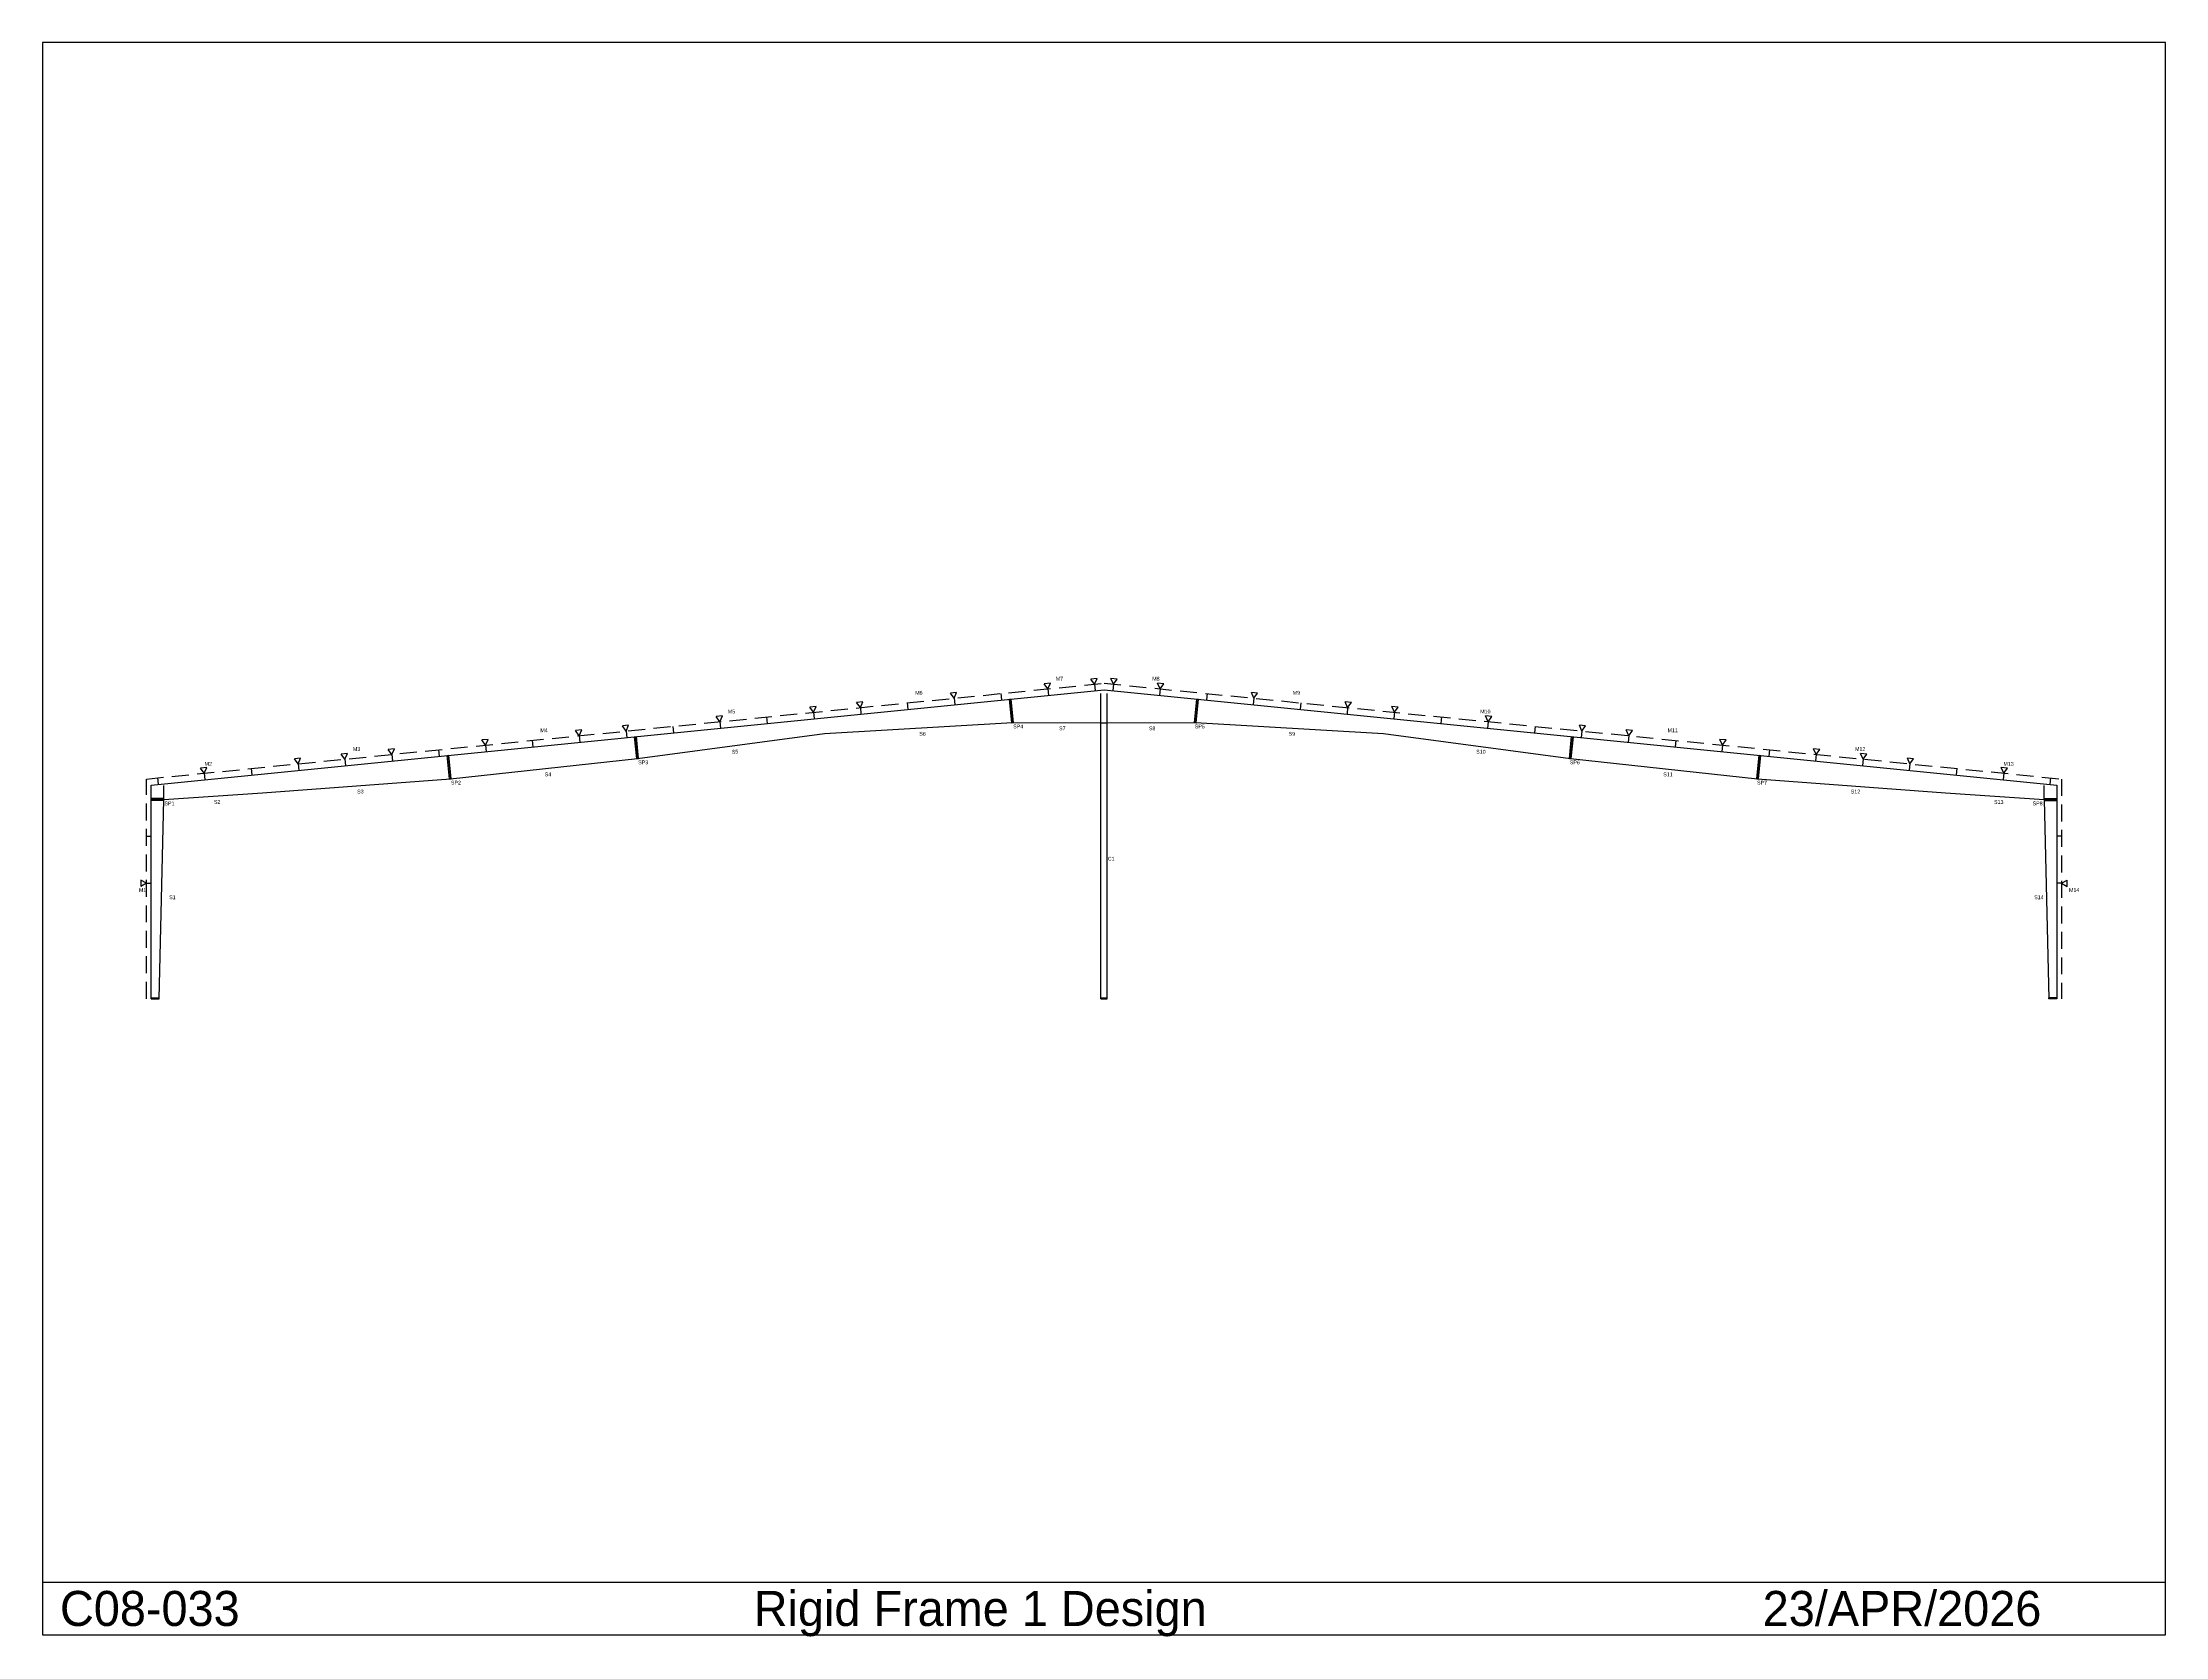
# Model space of a CAD drawing. Extents: x -3313 to 64313, y -20315 to 30461.
import ezdxf

# ---------------------------------------------------------------- set-up
doc = ezdxf.new("R2010")
doc.units = 0
doc.linetypes.add('CONTIN', pattern=[0])
doc.linetypes.add('DASHED', pattern=[811.5, 541, -270.5])
doc.layers.get('0').update_dxf_attribs({"linetype": 'CONTIN'})
for name, color, linetype in [('1', 7, 'CONTIN'), ('10', 7, 'CONTIN'), ('16', 7, 'CONTIN'), ('3', 7, 'CONTIN'), ('5', 5, 'DASHED'), ('8', 5, 'DASHED'), ('9', 7, 'CONTIN')]:
    doc.layers.add(name, color=color, linetype=linetype)

msp = doc.modelspace()

# ---------------------------------------------------------------- linework, layer by layer
for p, q in [((64312.723, 30461.303), (-3312.726, 30461.303)), ((-3312.726, 30461.303), (-3312.726, -20257.785)), ((64312.723, -20257.785), (64312.723, 30461.303)), ((-3312.726, -18584.055), (64312.723, -18584.055)), ((-3312.726, -20257.785), (64312.723, -20257.785))]:
    msp.add_line(p, q)
at = {"layer": '1'}
for p, q in [((155, 6806.462), (30500, 9840.963)), ((30500, 9840.963), (60845, 6806.462)), ((21595.193, 8447.988), (27590.291, 8796.251)), ((27590.291, 8796.251), (30500, 8794.369)), ((30398.398, 0), (30398.402, 8794.435)), ((30500, 8794.369), (33409.688, 8796.251)), ((30601.602, 0), (30601.604, 8794.435)), ((33409.688, 8796.251), (39404.789, 8447.99)), ((15644.87, 7651.958), (21595.193, 8447.988)), ((39404.789, 8447.99), (45355.109, 7651.96)), ((9679.622, 7005.185), (15644.87, 7651.958)), ((45355.109, 7651.96), (51320.355, 7005.187)), ((155, 0), (155, 6806.462)), ((3694.473, 6557.417), (9679.622, 7005.185)), ((51320.355, 7005.187), (57305.508, 6557.42)), ((60845, 6806.462), (60845, 0)), ((405, 0), (555, 6343.968)), ((555, 6343.968), (3694.473, 6557.417)), ((57305.508, 6557.42), (60445, 6343.968)), ((60445, 6343.968), (60595, 0)), ((155, 0), (405, 0)), ((155, 0), (405, 0)), ((60845, 0), (60595, 0))]:
    msp.add_line(p, q, dxfattribs=at)
at = {"layer": '10'}
for p, q in [((30398.402, 8794.435), (30398.402, 9727.166)), ((30601.604, 8794.435), (30601.604, 9727.166)), ((555, 6343.968), (555, 6796.213)), ((60445, 6343.968), (60445, 6796.213))]:
    msp.add_line(p, q, dxfattribs=at)
at = {"layer": '3'}
for p, q in [((30284.217, 10203.507), (30084.064, 10183.501)), ((30201.469, 10020.146), (30084.064, 10183.501)), ((30201.469, 10020.146), (30284.217, 10203.507)), ((30798.512, 10020.148), (30715.779, 10203.517)), ((30915.934, 10183.492), (30715.779, 10203.517)), ((30798.512, 10020.148), (30915.934, 10183.492)), ((25806.549, 9755.741), (25606.396, 9735.735)), ((25723.801, 9572.381), (25606.396, 9735.735)), ((25723.801, 9572.381), (25806.549, 9755.741)), ((28791.662, 10054.252), (28591.51, 10034.246)), ((28708.914, 9870.892), (28591.51, 10034.246)), ((28708.914, 9870.892), (28791.662, 10054.252)), ((32291.066, 9870.894), (32208.336, 10054.262)), ((32408.488, 10034.237), (32208.336, 10054.262)), ((32291.066, 9870.894), (32408.488, 10034.237)), ((35276.18, 9572.382), (35193.445, 9755.751)), ((35393.598, 9735.727), (35193.445, 9755.751)), ((35276.18, 9572.382), (35393.598, 9735.727)), ((18343.771, 9009.463), (18143.617, 8989.457)), ((18261.021, 8826.103), (18143.617, 8989.457)), ((18261.021, 8826.103), (18343.771, 9009.463)), ((21328.883, 9307.975), (21128.73, 9287.968)), ((21246.135, 9124.613), (21128.73, 9287.968)), ((21246.135, 9124.613), (21328.883, 9307.975)), ((22821.439, 9457.229), (22621.285, 9437.224)), ((22738.689, 9273.869), (22621.285, 9437.224)), ((22738.689, 9273.869), (22821.439, 9457.229)), ((38261.289, 9273.871), (38178.559, 9457.239)), ((38378.711, 9437.214), (38178.559, 9457.239)), ((38261.289, 9273.871), (38378.711, 9437.214)), ((39753.848, 9124.615), (39671.113, 9307.983)), ((39871.266, 9287.959), (39671.113, 9307.983)), ((39753.848, 9124.615), (39871.266, 9287.959)), ((42738.957, 8826.104), (42656.223, 9009.473)), ((42856.379, 8989.447), (42656.223, 9009.473)), ((42738.957, 8826.104), (42856.379, 8989.447)), ((10880.992, 8263.185), (10680.838, 8243.179)), ((10798.243, 8079.824), (10680.838, 8243.179)), ((10798.243, 8079.824), (10880.992, 8263.185)), ((13866.104, 8561.696), (13665.949, 8541.689)), ((13783.354, 8378.335), (13665.949, 8541.689)), ((13783.354, 8378.335), (13866.104, 8561.696)), ((15358.659, 8710.952), (15158.506, 8690.945)), ((15275.91, 8527.591), (15158.506, 8690.945)), ((15275.91, 8527.591), (15358.659, 8710.952)), ((45724.066, 8527.593), (45641.332, 8710.962)), ((45841.488, 8690.937), (45641.332, 8710.962)), ((45724.066, 8527.593), (45841.488, 8690.937)), ((47216.621, 8378.338), (47133.887, 8561.706)), ((47334.043, 8541.682), (47133.887, 8561.706)), ((47216.621, 8378.338), (47334.043, 8541.682)), ((50201.734, 8079.826), (50119, 8263.194)), ((50319.156, 8243.17), (50119, 8263.194)), ((50201.734, 8079.826), (50319.156, 8243.17)), ((4910.769, 7666.163), (4710.616, 7646.156)), ((4828.02, 7482.802), (4710.616, 7646.156)), ((4828.02, 7482.802), (4910.769, 7666.163)), ((6403.325, 7815.418), (6203.171, 7795.412)), ((6320.576, 7632.057), (6203.171, 7795.412)), ((6320.576, 7632.057), (6403.325, 7815.418)), ((7895.88, 7964.674), (7695.727, 7944.667)), ((7813.131, 7781.313), (7695.727, 7944.667)), ((7813.131, 7781.313), (7895.88, 7964.674)), ((53186.848, 7781.315), (53104.113, 7964.684)), ((53304.27, 7944.659), (53104.113, 7964.684)), ((53186.848, 7781.315), (53304.27, 7944.659)), ((54679.406, 7632.06), (54596.672, 7815.428)), ((54796.824, 7795.403), (54596.672, 7815.428)), ((54679.406, 7632.06), (54796.824, 7795.403)), ((56171.961, 7482.804), (56089.227, 7666.172)), ((56289.379, 7646.148), (56089.227, 7666.172)), ((56171.961, 7482.804), (56289.379, 7646.148)), ((1925.657, 7367.652), (1725.504, 7347.646)), ((1842.908, 7184.291), (1725.504, 7347.646)), ((1842.908, 7184.291), (1925.657, 7367.652)), ((59157.07, 7184.292), (59074.336, 7367.661)), ((59274.492, 7347.636), (59074.336, 7367.661)), ((59157.07, 7184.292), (59274.492, 7347.636)), ((-174.216, 3780.584), (-174.225, 3579.433)), ((0.001, 3680), (-174.225, 3579.433)), ((0.001, 3680), (-174.216, 3780.584)), ((61000, 3680), (61174.227, 3780.567)), ((61000, 3680), (61174.219, 3579.417)), ((61174.219, 3579.417), (61174.227, 3780.567))]:
    msp.add_line(p, q, dxfattribs=at)
at = {"layer": '5'}
for p, q in [((25723.801, 9572.381), (25744.021, 9370.188)), ((27216.355, 9721.636), (27236.576, 9519.443)), ((28708.914, 9870.892), (28729.133, 9668.699)), ((30201.469, 10020.146), (30221.689, 9817.955)), ((30798.512, 10020.148), (30778.293, 9817.957)), ((32291.066, 9870.894), (32270.848, 9668.702)), ((33783.621, 9721.638), (33763.402, 9519.446)), ((35276.18, 9572.382), (35255.957, 9370.19)), ((18261.021, 8826.103), (18281.242, 8623.91)), ((19753.578, 8975.357), (19773.797, 8773.166)), ((21246.135, 9124.613), (21266.355, 8922.422)), ((22738.689, 9273.869), (22758.91, 9071.678)), ((24231.244, 9423.124), (24251.463, 9220.933)), ((36768.734, 9423.127), (36748.516, 9220.935)), ((38261.289, 9273.871), (38241.07, 9071.679)), ((39753.848, 9124.615), (39733.629, 8922.424)), ((41246.402, 8975.36), (41226.184, 8773.168)), ((42738.957, 8826.104), (42718.738, 8623.912)), ((12290.798, 8229.08), (12311.018, 8026.888)), ((13783.354, 8378.335), (13803.573, 8176.144)), ((15275.91, 8527.591), (15296.13, 8325.399)), ((16768.467, 8676.847), (16788.686, 8474.655)), ((44231.512, 8676.849), (44211.297, 8474.657)), ((45724.066, 8527.593), (45703.852, 8325.401)), ((47216.621, 8378.338), (47196.406, 8176.146)), ((48709.184, 8229.082), (48688.965, 8026.891)), ((4828.02, 7482.802), (4848.239, 7280.61)), ((6320.576, 7632.057), (6340.795, 7429.865)), ((7813.131, 7781.313), (7833.351, 7579.122)), ((9305.687, 7930.568), (9325.906, 7728.377)), ((10798.243, 8079.824), (10818.463, 7877.632)), ((50201.734, 8079.826), (50181.516, 7877.635)), ((51694.293, 7930.571), (51674.078, 7728.379)), ((53186.848, 7781.315), (53166.633, 7579.124)), ((54679.406, 7632.06), (54659.188, 7429.868)), ((56171.961, 7482.804), (56151.742, 7280.612)), ((350.353, 7035.035), (370.572, 6832.843)), ((1842.908, 7184.291), (1863.127, 6982.099)), ((3335.464, 7333.546), (3355.683, 7131.354)), ((57664.516, 7333.549), (57644.297, 7131.357)), ((59157.07, 7184.292), (59136.852, 6982.101)), ((60649.625, 7035.037), (60629.41, 6832.845)), ((0.002, 5180), (150.002, 5180)), ((61000, 5180), (60850, 5180)), ((0.001, 3680), (150.001, 3680)), ((61000, 3680), (60850, 3680))]:
    msp.add_line(p, q, dxfattribs=at)
at = {"layer": '8'}
for p, q in [((0, 7000), (30500, 10050)), ((30500, 10050), (61000, 7000)), ((0, 0), (0, 7000)), ((61000, 7000), (61000, 0))]:
    msp.add_line(p, q, dxfattribs=at)
at = {"layer": '9'}
for p, q in [((27485.336, 9539.496), (27545.992, 9545.562)), ((27559.963, 8793.218), (27485.336, 9539.496)), ((27515.664, 9542.528), (27590.291, 8796.251)), ((27620.619, 8799.284), (27545.992, 9545.562)), ((33379.359, 8799.284), (33453.988, 9545.564)), ((33484.316, 9542.531), (33409.688, 8796.251)), ((33440.016, 8793.218), (33514.645, 9539.498)), ((33453.988, 9545.564), (33514.645, 9539.498)), ((27559.963, 8793.218), (27620.619, 8799.284)), ((30398.402, 8794.435), (30601.604, 8794.435)), ((33379.359, 8799.284), (33440.016, 8793.218)), ((15544.889, 8345.451), (15605.546, 8351.518)), ((15614.542, 7648.925), (15544.889, 8345.451)), ((15575.218, 8348.484), (15644.87, 7651.958)), ((15675.198, 7654.991), (15605.546, 8351.518)), ((45324.781, 7654.994), (45394.434, 8351.52)), ((45424.762, 8348.486), (45355.109, 7651.96)), ((45385.438, 7648.928), (45455.09, 8345.454)), ((45394.434, 8351.52), (45455.09, 8345.454)), ((9574.665, 7748.429), (9635.323, 7754.495)), ((9649.293, 7002.151), (9574.665, 7748.429)), ((9604.994, 7751.462), (9679.622, 7005.185)), ((9709.951, 7008.217), (9635.323, 7754.495)), ((15614.542, 7648.925), (15675.198, 7654.991)), ((45324.781, 7654.994), (45385.438, 7648.928)), ((51290.027, 7008.22), (51364.652, 7754.497)), ((51394.98, 7751.464), (51320.355, 7005.187)), ((51350.684, 7002.154), (51425.309, 7748.431)), ((51364.652, 7754.497), (51425.309, 7748.431)), ((9649.293, 7002.151), (9709.951, 7008.217)), ((51290.027, 7008.22), (51350.684, 7002.154)), ((155, 6313.488), (155, 6374.448)), ((555, 6374.448), (155, 6374.448)), ((155, 6343.968), (555, 6343.968)), ((555, 6313.488), (155, 6313.488)), ((555, 6313.488), (555, 6374.448)), ((60445, 6374.448), (60445, 6313.488)), ((60445, 6374.448), (60845, 6374.448)), ((60845, 6343.968), (60445, 6343.968)), ((60445, 6313.488), (60845, 6313.488)), ((60845, 6374.448), (60845, 6313.488)), ((155, 30.48), (405, 30.48)), ((155, 0), (155, 30.48)), ((155, 0), (405, 0)), ((405, 0), (405, 30.48)), ((30398.398, 30.48), (30601.602, 30.48)), ((30398.398, 0), (30398.398, 30.48)), ((30398.398, 0), (30601.602, 0)), ((30601.602, 0), (30601.602, 30.48)), ((60845, 30.48), (60595, 30.48)), ((60595, 0), (60595, 30.48)), ((60845, 0), (60595, 0)), ((60845, 0), (60845, 30.48))]:
    msp.add_line(p, q, dxfattribs=at)

# ---------------------------------------------------------------- texts
for s, p in [('C08-033', (-2754.815, -19978.83)), ('Rigid Frame 1 Design', (19341.797, -19978.83)), ('23/APR/2026', (51480.797, -19978.83))]:
    msp.add_text(s, height=1115.82).set_placement(p)
at = {"layer": '16'}
for s, p in [('M7', (28963.668, 10133.384)), ('M8', (32036.322, 10133.385)), ('M6', (24486.389, 9685.655)), ('M9', (36513.594, 9685.657)), ('M5', (18516.166, 9088.632)), ('M10', (42483.812, 9088.635)), ('M4', (12545.941, 8491.61)), ('S6', (24617.006, 8379.49)), ('SP4', (27608.488, 8613.371)), ('S7', (29069.41, 8552.68)), ('S8', (31930.58, 8552.68)), ('SP5', (33391.492, 8613.371)), ('S9', (36382.973, 8379.491)), ('M11', (48454.035, 8491.612)), ('M2', (1850.722, 7422.088)), ('M3', (6575.719, 7894.587)), ('SP3', (15663.067, 7469.078)), ('S5', (18644.293, 7807.343)), ('S10', (42355.688, 7807.346)), ('SP6', (45336.91, 7469.081)), ('M12', (54424.262, 7894.59)), ('M13', (59149.27, 7422.09)), ('SP2', (9697.819, 6822.304)), ('S4', (12686.509, 7085.941)), ('S11', (48313.469, 7085.943)), ('SP7', (51302.156, 6822.307)), ('SP1', (573.197, 6161.088)), ('S2', (2149, 6208.063)), ('S3', (6711.311, 6538.671)), ('S12', (54288.672, 6538.673)), ('S13', (58850.992, 6208.064)), ('SP8', (60079.242, 6161.088)), ('M1', (-238.84, 3403.231)), ('M14', (61238.84, 3403.231)), ('S1', (723.84, 3171.984)), ('S14', (60129.859, 3171.984))]:
    msp.add_text(s, height=121.92, dxfattribs=at).set_placement(p)
msp.add_text('C1', height=121.92, rotation=1, dxfattribs=at).set_placement((30621.92, 4397.185))

doc.saveas('drawing.dxf')
